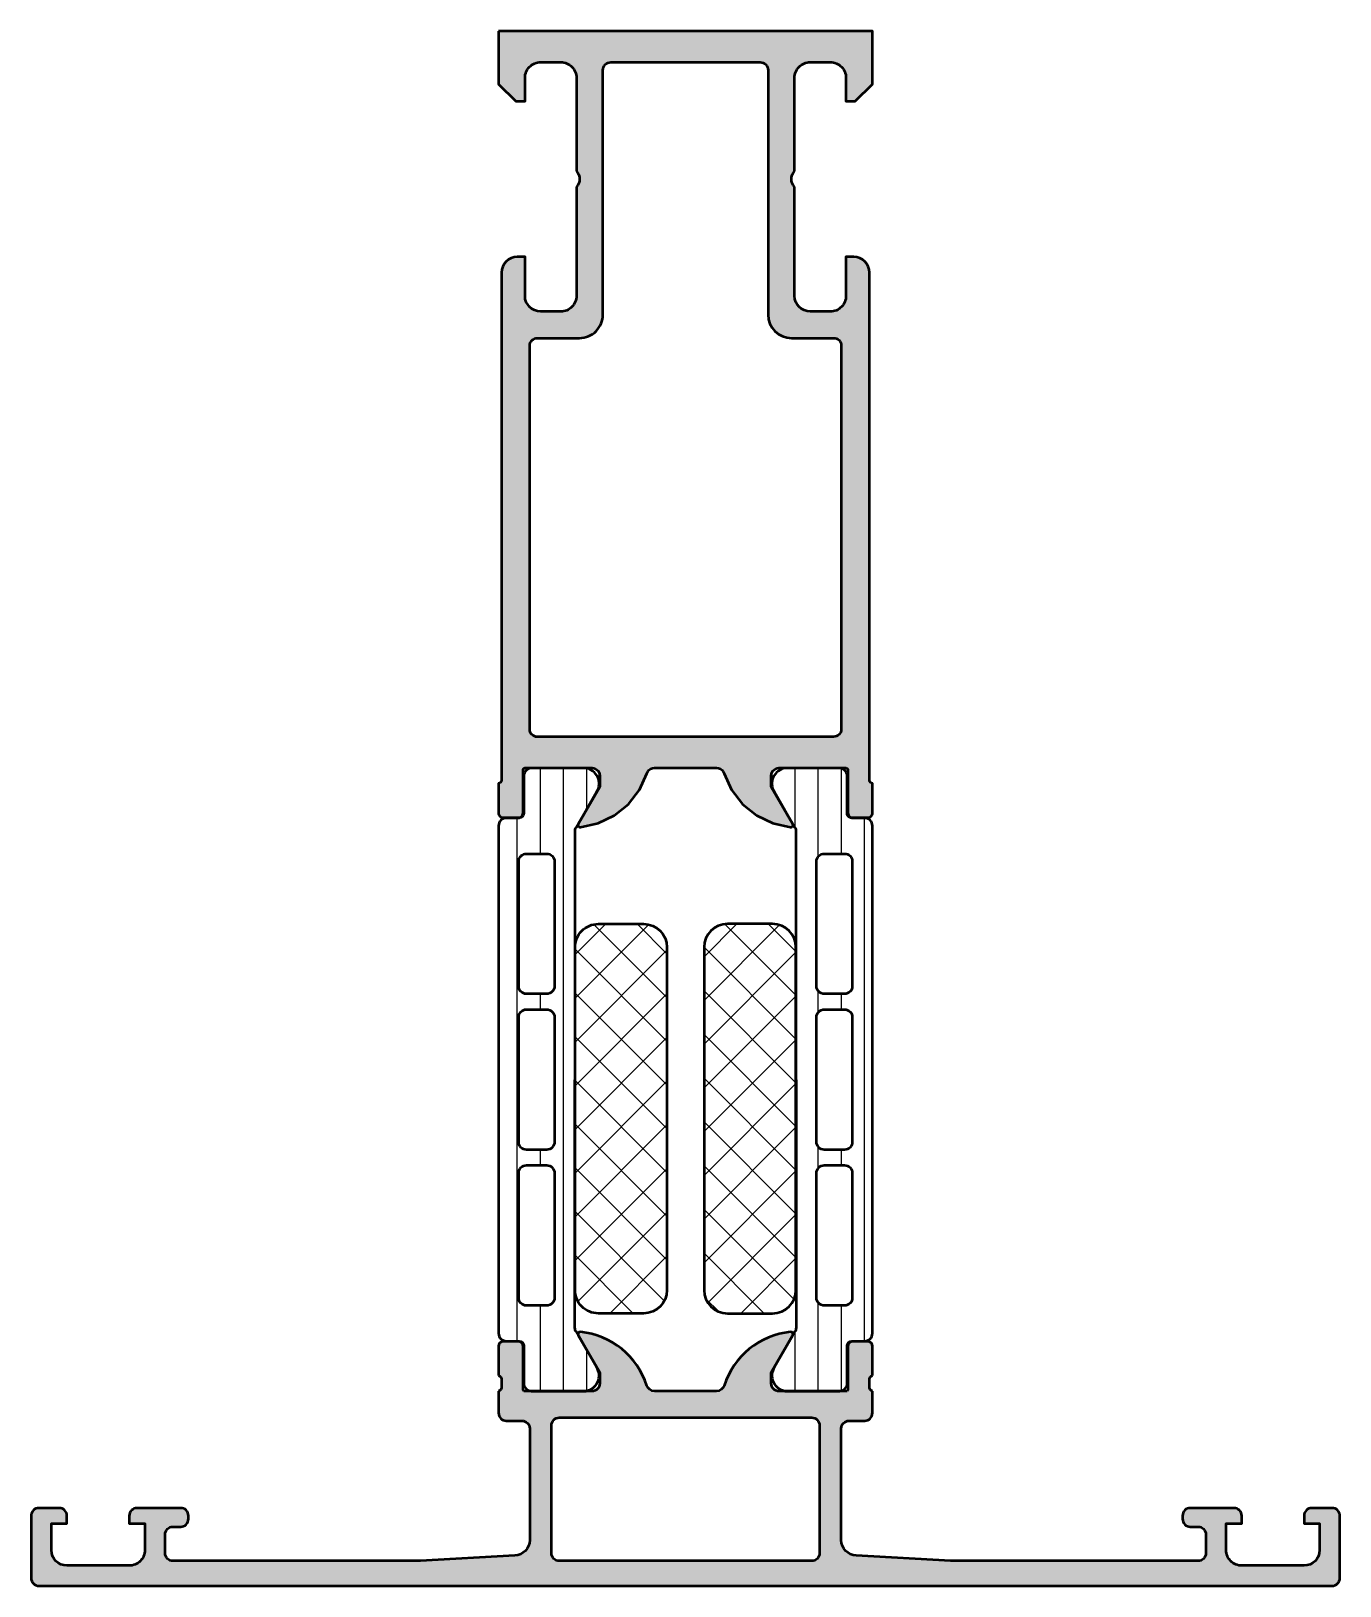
# Model space of a CAD drawing. Extents: x 0 to 84, y 0 to 99.8.
import ezdxf

# ---------------------------------------------------------------- set-up
doc = ezdxf.new("R2010")
doc.units = 0
for name, color, linetype, lineweight in [('0S-Alu contour', 7, 'Continuous', 50), ('0S-Alu hatch', 252, 'Continuous', 25), ('0S-Plastic contour', 254, 'Continuous', 50), ('0S-Plastic hatch', 253, 'Continuous', 25), ('0S-PT contour', 91, 'Continuous', 50), ('0S-PT hatch', 103, 'Continuous', 25)]:
    doc.layers.add(name, color=color, linetype=linetype, lineweight=lineweight)
pattern_1 = [(135, (0, 0), (-1.403165018917055, -1.403165018917055), []), (225, (0, 0), (1.403165018917055, -1.403165018917055), [])]
pattern_2 = [(90, (0, 0), (-1.4859, 0), [])]

# ---------------------------------------------------------------- blocks, each defined once
blk = doc.blocks.new('430550__AD9E56FC_D895_4849_90FA_2D65860CABB8_')
at = {"layer": '0S-PT hatch'}
h = blk.add_hatch(dxfattribs=at)
h.set_pattern_fill('ANSI37', color=256, scale=0.625, angle=90, style=0)
h.set_pattern_definition(pattern_1)
edge = h.paths.add_edge_path()
edge.add_line((40.81002061988939, 40.99), (40.81002061988938, 18.99))
edge.add_ellipse((39.31001839204327, 18.99000222784612), major_axis=(-1.500002227847764, 0), ratio=1, start_angle=90.00008509732658, end_angle=179.9999149091304, ccw=False)
edge.add_line((39.31002061988938, 17.49000000000001), (36.40998771812596, 17.49000000000001))
edge.add_ellipse((36.40998771812595, 18.99), major_axis=(-1.499999999999996, 0), ratio=1, start_angle=0, end_angle=90.00000000000028, ccw=False)
edge.add_line((34.90998771812595, 18.99000000000001), (34.90998771812596, 40.99000000000001))
edge.add_ellipse((36.40998771812596, 40.99000000000001), major_axis=(-1.499999999999992, 0), ratio=1, start_angle=269.9999999999997, end_angle=360, ccw=False)
edge.add_line((36.40998771812596, 42.49000000000001), (39.31002061988939, 42.49000000000001))
edge.add_ellipse((39.31001734802907, 40.98999672813969), major_axis=(-1.50000327186389, 0), ratio=1, start_angle=180.0001249779982, end_angle=269.99987502441417, ccw=False)
at = {"layer": '0S-PT contour', "color": 7}
for points in [[(36.40998771812596, 42.49000000000001), (39.31002061988939, 42.49000000000001)], [(34.90998771812595, 18.99000000000001), (34.90998771812596, 40.99000000000001)], [(40.81002061988939, 40.99), (40.81002061988938, 18.99)], [(39.31002061988938, 17.49000000000001), (36.40998771812596, 17.49000000000001)]]:
    blk.add_lwpolyline(points, dxfattribs=at)
at = {"layer": '0S-PT contour', "color": 7, "extrusion": (0, 0, -1)}
for centre, radius, start, end in [((-36.40998771812596, 40.99000000000001), 1.499999999999992, 0, 90.00000000000028), ((-39.31001734802907, 40.98999672813969), 1.50000327186389, 90.00012497558582, 179.9998750220018), ((-36.40998771812595, 18.99), 1.499999999999996, 269.9999999999997, 0), ((-39.31001839204327, 18.99000222784612), 1.500002227847764, 180.0000850908697, 269.9999149026734)]:
    blk.add_arc(centre, radius, start, end, dxfattribs=at)
blk = doc.blocks.new('430550__1991B62B_10F7_4769_9375_7AD21A78F31D_')
at = {"layer": '0S-PT hatch'}
h = blk.add_hatch(dxfattribs=at)
h.set_pattern_fill('ANSI37', color=256, scale=0.625, angle=90, style=0)
h.set_pattern_definition(pattern_1)
edge = h.paths.add_edge_path()
edge.add_line((43.18995839927565, 40.99), (43.18995839927566, 18.99))
edge.add_arc((44.68996062712179, 18.99000222784613), 1.500002227847778, 180.0000850908697, 269.9999149026729)
edge.add_line((44.68995839927567, 17.49000000000001), (47.58999130103909, 17.49000000000001))
edge.add_arc((47.58999130103906, 18.99000000000004), 1.500000000000031, 270.0000000000011, 360)
edge.add_line((49.08999130103909, 18.99000000000003), (49.08999130103908, 40.99000000000001))
edge.add_arc((47.58999130103905, 40.98999999999997), 1.500000000000028, 0, 89.9999999999989)
edge.add_line((47.58999130103908, 42.49000000000001), (44.68995839927566, 42.49000000000001))
edge.add_arc((44.68996167113598, 40.98999672813969), 1.50000327186389, 90.00012497558582, 179.9998750220018)
at = {"layer": '0S-PT contour', "color": 7}
for points in [[(47.58999130103908, 42.49000000000001), (44.68995839927566, 42.49000000000001)], [(43.18995839927565, 40.99), (43.18995839927566, 18.99)], [(49.08999130103909, 18.99000000000003), (49.08999130103908, 40.99000000000001)], [(44.68995839927567, 17.49000000000001), (47.58999130103909, 17.49000000000001)]]:
    blk.add_lwpolyline(points, dxfattribs=at)
for centre, radius, start, end in [((44.68996167113598, 40.98999672813969), 1.50000327186389, 90.00012497558582, 179.9998750220018), ((47.58999130103905, 40.98999999999997), 1.500000000000028, 0, 89.9999999999989), ((44.68996062712179, 18.99000222784613), 1.500002227847778, 180.0000850908697, 269.9999149026729), ((47.58999130103906, 18.99000000000004), 1.500000000000031, 270.0000000000011, 0)]:
    blk.add_arc(centre, radius, start, end, dxfattribs=at)
blk = doc.blocks.new('284165__A988CA22_86E7_4B3C_84A6_C1EF60AF85F7___E6C9CEE4_663A_4210_B45D_3C8D644F2FF2_')
at = {"layer": '0S-Plastic hatch'}
h = blk.add_hatch(dxfattribs=at)
h.set_pattern_fill('ANSI31', color=256, scale=0.4680000000000001, angle=45, style=0)
h.set_pattern_definition(pattern_2)
edge = h.paths.add_edge_path()
edge.add_ellipse((31.32261409719171, 49.590003), major_axis=(-0.2999999999999971, 0), ratio=1, start_angle=90.00000000000267, end_angle=180, ccw=False)
edge.add_line((31.32261409719172, 49.29000300000001), (30.50769809315328, 49.29000300000001))
edge.add_arc((30.50769809315328, 48.79000300000001), 0.4999999999999929, 90.0000000000004, 180.0000269581648)
edge.add_line((30.00769809315335, 48.79000276474565), (30.00771342144444, 16.20999676475924))
edge.add_arc((30.50771342144438, 16.209997), 0.4999999999999984, 180.0000269446418, 269.9999999999996)
edge.add_line((30.50771342144438, 15.709997), (31.31804475477765, 15.709997))
edge.add_ellipse((31.31804475477764, 15.40999699999997), major_axis=(-0.3000000000000256, 0), ratio=1, start_angle=180, end_angle=269.99999999999727, ccw=False)
edge.add_line((31.61804475477766, 15.40999699999998), (31.61771280438064, 13.00999861706365))
edge.add_arc((32.11770878181922, 13.00999597743857), 0.4999959774455549, 179.9996975182267, 270.0003024811859)
edge.add_line((32.11771142144429, 12.50999999999998), (35.59425291954381, 12.50999999999999))
edge.add_arc((35.45194227055245, 13.49981807472284), 0.9999960709244795, 278.1816080518998, 392.7270160998408)
edge.add_line((36.2931949195438, 14.040453), (34.97472520505716, 16.32410984675018))
edge.add_ellipse((35.40773792178786, 16.57410982104973), major_axis=(-0.5000000000002729, 0), ratio=1, start_angle=5.991033771124421e-05, end_angle=29.999996599326096, ccw=False)
edge.add_line((34.90773792178786, 16.57410929823341), (34.91230726420184, 48.42589070171881))
edge.add_ellipse((35.41230726420186, 48.42589017895011), major_axis=(-0.5000000000002875, 0), ratio=1, start_angle=330.0000034006547, end_angle=359.9999401018306, ccw=False)
edge.add_line((34.97929454747124, 48.67589015324981), (36.29776426195781, 50.95954699999999))
edge.add_arc((35.4565116129665, 51.50018192527717), 0.9999960709244653, 327.2729839001569, 441.818391948098)
edge.add_line((35.59882226195789, 52.49), (32.12228076385836, 52.49000000000001))
edge.add_arc((32.12227812423328, 51.99000402256142), 0.499995977445562, 89.9996975188133, 180.0003024817733)
edge.add_line((31.62228214679469, 51.99000138293122), (31.62261409719171, 49.59000299999999))
edge = h.paths.add_edge_path()
edge.add_line((33.59333106578143, 46.50056344125302), (33.59333106578143, 38.50058175214913))
edge.add_ellipse((33.09333470513811, 38.50057811279246), major_axis=(-0.4999963606565677, 0), ratio=1, start_angle=89.9995829574089, end_angle=180.0004170428646, ccw=False)
edge.add_line((33.09333106578143, 38.00058175214914), (31.79333695951354, 38.00058175214914))
edge.add_ellipse((31.79332038671673, 38.50058175396212), major_axis=(-0.5000000020876421, 0), ratio=1, start_angle=0, end_angle=90.00189910261668, ccw=False)
edge.add_line((31.29332038462909, 38.50058175396212), (31.29332038462909, 46.50059395883115))
edge.add_ellipse((31.79330512584, 46.50059395883635), major_axis=(-0.4999847412109091, 0), ratio=1, start_angle=270, end_angle=360, ccw=False)
edge.add_line((31.79330512584, 47.00057870004726), (33.0933158069924, 47.00057870004727))
edge.add_ellipse((33.0933158069924, 46.50056344125824), major_axis=(-0.5000152587890412, 0), ratio=1, start_angle=180, end_angle=270, ccw=False)
edge = h.paths.add_edge_path()
edge.add_line((33.59333106578143, 36.50058175214395), (33.59333106578143, 28.49687486731582))
edge.add_ellipse((33.09333106578142, 28.49687486732101), major_axis=(-0.5000000000000107, 0), ratio=1, start_angle=90.00000000119292, end_angle=180, ccw=False)
edge.add_line((33.09333106579183, 27.996874867321), (31.79332038463949, 27.996874867321))
edge.add_ellipse((31.79332038462908, 28.496874867321), major_axis=(-0.4999999999999965, 0), ratio=1, start_angle=0, end_angle=90.0000000011924, ccw=False)
edge.add_line((31.29332038462909, 28.496874867321), (31.29332038462909, 36.50058175214394))
edge.add_ellipse((31.79332038462909, 36.50058175214914), major_axis=(-0.5, 0), ratio=1, start_angle=270, end_angle=360, ccw=False)
edge.add_line((31.79332038462909, 37.00058175214914), (33.09333106578143, 37.00058175214914))
edge.add_ellipse((33.09333106578144, 36.50058175214915), major_axis=(-0.4999999999999929, 0), ratio=1, start_angle=180, end_angle=270.00000000000165, ccw=False)
edge = h.paths.add_edge_path()
edge.add_line((33.59333106577103, 26.49687486732099), (33.59333106577103, 18.49687791943328))
edge.add_ellipse((33.09333470512765, 18.49687428007665), major_axis=(-0.4999963606566175, 0), ratio=1, start_angle=89.99958295741459, end_angle=180.0004170428646, ccw=False)
edge.add_line((33.09333106577103, 17.99687791943328), (31.79333695950314, 17.99687791943328))
edge.add_ellipse((31.79332038670632, 18.49687792124625), major_axis=(-0.500000002087635, 0), ratio=1, start_angle=0, end_angle=90.00189910261747, ccw=False)
edge.add_line((31.29332038461869, 18.49687792124625), (31.29332038461869, 26.4968748673158))
edge.add_ellipse((31.793320386776, 26.49687486543835), major_axis=(-0.5000000021573149, 0), ratio=1, start_angle=269.9981009105036, end_angle=360, ccw=False)
edge.add_line((31.79333695945832, 26.99687486732101), (33.09333106577105, 26.99687486732102))
edge.add_ellipse((33.09333470512777, 26.49687850667776), major_axis=(-0.4999963606565038, 0), ratio=1, start_angle=179.9995829571355, end_angle=270.00041704259513, ccw=False)
at = {"layer": '0S-Alu contour', "color": 7}
for points in [[(31.79330512584, 47.00057870004726), (33.0933158069924, 47.00057870004727)], [(31.29332038462909, 38.50058175396212), (31.29332038462909, 46.50059395883115)], [(33.59333106578143, 46.50056344125302), (33.59333106578143, 38.50058175214913)], [(33.09333106578143, 38.00058175214914), (31.79333695951354, 38.00058175214914)], [(31.79332038462909, 37.00058175214914), (33.09333106578143, 37.00058175214914)], [(31.29332038462909, 28.496874867321), (31.29332038462909, 36.50058175214394)], [(33.59333106578143, 36.50058175214395), (33.59333106578143, 28.49687486731582)], [(33.09333106579183, 27.996874867321), (31.79332038463949, 27.996874867321)], [(31.79333695945832, 26.99687486732101), (33.09333106577105, 26.99687486732102)], [(31.29332038461869, 18.49687792124625), (31.29332038461869, 26.4968748673158)], [(33.59333106577103, 26.49687486732099), (33.59333106577103, 18.49687791943328)], [(33.09333106577103, 17.99687791943328), (31.79333695950314, 17.99687791943328)]]:
    blk.add_lwpolyline(points, dxfattribs=at)
at = {"layer": '0S-Alu contour', "color": 7, "extrusion": (0, 0, -1)}
for centre, radius, start, end in [((-31.79330512584, 46.50059395883635), 0.4999847412109091, 0, 90), ((-33.0933158069924, 46.50056344125824), 0.5000152587890412, 90, 180), ((-31.79332038671673, 38.50058175396212), 0.5000000020876421, 269.9981008973833, 0), ((-33.09333470513811, 38.50057811279246), 0.4999963606565677, 179.9995829571354, 270.0004170425911), ((-31.79332038462909, 36.50058175214914), 0.5, 0, 90), ((-33.09333106578144, 36.50058175214915), 0.4999999999999929, 89.99999999999837, 180), ((-31.79332038462908, 28.496874867321), 0.4999999999999965, 269.9999999988076, 0), ((-33.09333106578142, 28.49687486732101), 0.5000000000000107, 180, 269.9999999988071), ((-31.793320386776, 26.49687486543835), 0.5000000021573149, 0, 90.00189908949643), ((-33.09333470512777, 26.49687850667776), 0.4999963606565038, 89.9995829574049, 180.0004170428646), ((-31.79332038670632, 18.49687792124625), 0.500000002087635, 269.9981008973825, 0), ((-33.09333470512765, 18.49687428007665), 0.4999963606566175, 179.9995829571354, 270.0004170425854)]:
    blk.add_arc(centre, radius, start, end, dxfattribs=at)
at = {"layer": '0S-Plastic contour', "color": 7}
for points in [[(31.62228214679469, 51.99000138293122), (31.62261409719171, 49.59000299999999)], [(35.59882226195789, 52.49), (32.12228076385836, 52.49000000000001)], [(34.97929454747124, 48.67589015324981), (36.29776426195781, 50.95954699999999)], [(31.32261409719172, 49.29000300000001), (30.50769809315328, 49.29000300000001)], [(30.00769809315335, 48.79000276474565), (30.00771342144444, 16.20999676475923)], [(34.90773792178786, 16.57410929823341), (34.91230726420184, 48.42589070171881)], [(36.2931949195438, 14.040453), (34.97472520505716, 16.32410984675018)], [(30.50771342144438, 15.709997), (31.31804475477765, 15.709997)], [(31.61804475477766, 15.40999699999998), (31.61771280438064, 13.00999861706365)], [(32.11771142144429, 12.50999999999998), (35.59425291954381, 12.50999999999999)]]:
    blk.add_lwpolyline(points, dxfattribs=at)
for centre, radius, start, end in [((32.12227812423328, 51.99000402256142), 0.499995977445562, 89.9996975188133, 180.0003024817733), ((35.4565116129665, 51.50018192527717), 0.9999960709244653, 327.2729839001569, 81.81839194809803), ((30.50769809315328, 48.79000300000001), 0.4999999999999929, 90.0000000000004, 180.0000269581648), ((30.50771342144438, 16.209997), 0.4999999999999984, 180.0000269446418, 269.9999999999996), ((35.45194227055245, 13.49981807472284), 0.9999960709244795, 278.1816080518998, 32.72701609984075), ((32.11770878181922, 13.00999597743857), 0.4999959774455549, 179.9996975182267, 270.0003024811859)]:
    blk.add_arc(centre, radius, start, end, dxfattribs=at)
at = {"layer": '0S-Plastic contour', "color": 7, "extrusion": (0, 0, -1)}
for centre, radius, start, end in [((-31.32261409719171, 49.590003), 0.2999999999999971, 180, 269.9999999999973), ((-35.41230726420186, 48.42589017895011), 0.5000000000002875, 5.98981694121e-05, 29.99999659934531), ((-35.40773792178786, 16.57410982104973), 0.5000000000002729, 330.0000034006739, 359.9999400896623), ((-31.31804475477764, 15.40999699999997), 0.3000000000000256, 90.00000000000273, 180)]:
    blk.add_arc(centre, radius, start, end, dxfattribs=at)
blk = doc.blocks.new('284165__95E652D9_3824_45EF_AC25_64B0861A88EA___F8240583_1253_4E8E_8261_2678753F8FE3_')
at = {"layer": '0S-Plastic hatch'}
h = blk.add_hatch(dxfattribs=at)
h.set_pattern_fill('ANSI31', color=256, scale=0.4680000000000001, angle=45, style=0)
h.set_pattern_definition(pattern_2)
edge = h.paths.add_edge_path()
edge.add_ellipse((48.58767175511578, 48.42589017898704), major_axis=(-0.4999999999227591, 0), ratio=1, start_angle=180.0000598981694, end_angle=209.9999966044238, ccw=False)
edge.add_line((49.08767175503827, 48.42589070169718), (49.09224109737718, 16.57410929828123))
edge.add_ellipse((48.59224109736915, 16.57410982105026), major_axis=(-0.5000000000083168, 0), ratio=1, start_angle=150.0000034010821, end_angle=179.9999401018306, ccw=False)
edge.add_line((49.0252538141086, 16.32410984674977), (47.70678409962124, 14.04045299999999))
edge.add_arc((48.54803674861257, 13.49981807472283), 0.9999960709244636, 147.2729839001578, 261.8183919481013)
edge.add_line((48.40572609962123, 12.50999999999999), (51.88226759772075, 12.50999999999998))
edge.add_arc((51.88227023734586, 13.00999597743853), 0.4999959774455158, 269.9996975188109, 360.0003024817733)
edge.add_line((52.38226621478441, 13.00999861706874), (52.38193426438738, 15.40999699999997))
edge.add_ellipse((52.68193426438741, 15.40999699999997), major_axis=(-0.3000000000000256, 0), ratio=1, start_angle=270.00000000000273, end_angle=360, ccw=False)
edge.add_line((52.68193426438739, 15.709997), (53.49226559772066, 15.709997))
edge.add_arc((53.49226559772065, 16.209997), 0.5000000000000018, 270.0000000000008, 359.9999730418352)
edge.add_line((53.9922655977206, 16.20999676474563), (53.9922809260117, 48.79000276475925))
edge.add_arc((53.49228092601166, 48.79000299999993), 0.5000000000000908, 359.9999730553582, 449.9999999999885)
edge.add_line((53.49228092601176, 49.29000300000001), (52.67736492197332, 49.29000300000001))
edge.add_ellipse((52.67736492197331, 49.59000299999998), major_axis=(-0.2999999999999687, 0), ratio=1, start_angle=0, end_angle=90.00000000000267, ccw=False)
edge.add_line((52.37736492197334, 49.59000299999998), (52.37769687237037, 51.99000138293634))
edge.add_arc((51.87770089493178, 51.99000402256142), 0.4999959774455478, 359.9996975182267, 450.0003024811891)
edge.add_line((51.87769825530669, 52.49000000000001), (48.40115675720716, 52.49))
edge.add_arc((48.54346740619857, 51.50018192527715), 0.9999960709244824, 98.18160805190305, 212.7270160998413)
edge.add_line((47.70221475720723, 50.95954699999999), (49.02068447175711, 48.67589015328636))
edge = h.paths.add_edge_path()
edge.add_line((52.70665863453595, 46.50059395883115), (52.70665863453595, 38.500581752144))
edge.add_ellipse((52.20665863244832, 38.5005817539621), major_axis=(-0.5000000020876314, 0), ratio=1, start_angle=89.99810089738219, end_angle=180, ccw=False)
edge.add_line((52.2066420596515, 38.00058175214913), (50.90664795338361, 38.00058175214914))
edge.add_ellipse((50.90664431402691, 38.50057811279245), major_axis=(-0.4999963606565535, 0), ratio=1, start_angle=-0.000417042864683026, end_angle=90.00041704259348, ccw=False)
edge.add_line((50.4066479533836, 38.50058175215151), (50.40664795338361, 46.50056344125302))
edge.add_ellipse((50.90666321217268, 46.50056344125818), major_axis=(-0.5000152587890696, 0), ratio=1, start_angle=270.0000000000041, end_angle=360, ccw=False)
edge.add_line((50.90666321217264, 47.00057870004726), (52.20667389332504, 47.00057870004726))
edge.add_ellipse((52.20667389332509, 46.50059395883637), major_axis=(-0.4999847412108878, 0), ratio=1, start_angle=180, end_angle=270.0000000000049, ccw=False)
edge = h.paths.add_edge_path()
edge.add_line((52.70665863453595, 36.50058175214394), (52.70665863453595, 28.49687486731581))
edge.add_ellipse((52.20665863453596, 28.49687486732102), major_axis=(-0.5, 0), ratio=1, start_angle=89.999999998808, end_angle=180, ccw=False)
edge.add_line((52.20665863452556, 27.99687486732102), (50.90664795337321, 27.996874867321))
edge.add_ellipse((50.90664795338362, 28.49687486732102), major_axis=(-0.5000000000000107, 0), ratio=1, start_angle=0, end_angle=89.99999999880708, ccw=False)
edge.add_line((50.40664795338361, 28.49687486732102), (50.40664795338361, 36.50058175214395))
edge.add_ellipse((50.90664795338359, 36.50058175214915), major_axis=(-0.4999999999999858, 0), ratio=1, start_angle=269.9999999999984, end_angle=360, ccw=False)
edge.add_line((50.90664795338361, 37.00058175214913), (52.20665863453596, 37.00058175214914))
edge.add_ellipse((52.206658634536, 36.50058175214917), major_axis=(-0.4999999999999716, 0), ratio=1, start_angle=180, end_angle=270.0000000000049, ccw=False)
edge = h.paths.add_edge_path()
edge.add_line((52.70665863454635, 26.4968748673158), (52.70665863454635, 18.49687791942814))
edge.add_ellipse((52.20665863245873, 18.49687792124624), major_axis=(-0.5000000020876314, 0), ratio=1, start_angle=89.99810089738219, end_angle=180, ccw=False)
edge.add_line((52.2066420596619, 17.99687791943326), (50.90664795339401, 17.99687791943328))
edge.add_ellipse((50.90664431403742, 18.49687428007667), major_axis=(-0.4999963606566352, 0), ratio=1, start_angle=-0.000417042864683026, end_angle=90.00041704258132, ccw=False)
edge.add_line((50.40664795339403, 18.49687791943573), (50.40664795339401, 26.49687486732099))
edge.add_ellipse((50.90664431403729, 26.49687850667775), major_axis=(-0.499996360656518, 0), ratio=1, start_angle=-90.00041704259348, end_angle=0.00041704286462618256, ccw=False)
edge.add_line((50.90664795339399, 26.99687486732102), (52.20664205970672, 26.99687486732101))
edge.add_ellipse((52.20665863238902, 26.49687486543833), major_axis=(-0.5000000021573257, 0), ratio=1, start_angle=180, end_angle=270.0018990894932, ccw=False)
at = {"layer": '0S-Alu contour', "color": 7}
for points in [[(50.90666321217264, 47.00057870004726), (52.20667389332504, 47.00057870004726)], [(50.4066479533836, 38.50058175215151), (50.40664795338361, 46.50056344125302)], [(52.70665863453595, 46.50059395883115), (52.70665863453595, 38.500581752144)], [(52.2066420596515, 38.00058175214913), (50.90664795338361, 38.00058175214914)], [(50.90664795338361, 37.00058175214913), (52.20665863453596, 37.00058175214914)], [(50.40664795338361, 28.49687486732102), (50.40664795338361, 36.50058175214395)], [(52.70665863453595, 36.50058175214394), (52.70665863453595, 28.49687486731581)], [(52.20665863452556, 27.99687486732102), (50.90664795337321, 27.996874867321)], [(50.90664795339399, 26.99687486732102), (52.20664205970672, 26.99687486732101)], [(50.40664795339403, 18.49687791943573), (50.40664795339401, 26.49687486732099)], [(52.70665863454635, 26.4968748673158), (52.70665863454635, 18.49687791942814)], [(52.2066420596619, 17.99687791943326), (50.90664795339401, 17.99687791943328)]]:
    blk.add_lwpolyline(points, dxfattribs=at)
at = {"layer": '0S-Alu contour', "color": 7, "extrusion": (0, 0, -1)}
for centre, radius, start, end in [((-50.90666321217268, 46.50056344125818), 0.5000152587890696, 0, 89.99999999999594), ((-52.20667389332509, 46.50059395883637), 0.4999847412108878, 89.99999999999511, 180), ((-50.90664431402691, 38.50057811279245), 0.4999963606565535, 269.9995829574065, 0.0004170428646345), ((-52.20665863244832, 38.5005817539621), 0.5000000020876314, 180, 270.0018991026179), ((-50.90664795338359, 36.50058175214915), 0.4999999999999858, 0, 90.0000000000016), ((-52.206658634536, 36.50058175214917), 0.4999999999999716, 89.99999999999511, 180), ((-50.90664795338362, 28.49687486732102), 0.5000000000000107, 270.0000000011929, 0), ((-52.20665863453596, 28.49687486732102), 0.5, 180, 270.000000001192), ((-50.90664431403729, 26.49687850667775), 0.499996360656518, 359.9995829571354, 90.00041704259347), ((-52.20665863238902, 26.49687486543833), 0.5000000021573257, 89.99810091050684, 180), ((-50.90664431403742, 18.49687428007667), 0.4999963606566352, 269.9995829574187, 0.0004170428646345), ((-52.20665863245873, 18.49687792124624), 0.5000000020876314, 180, 270.0018991026179)]:
    blk.add_arc(centre, radius, start, end, dxfattribs=at)
at = {"layer": '0S-Plastic contour', "color": 7}
for points in [[(51.87769825530669, 52.49000000000001), (48.40115675720716, 52.49)], [(52.37736492197334, 49.59000299999998), (52.37769687237037, 51.99000138293634)], [(47.70221475720723, 50.95954699999999), (49.02068447175711, 48.67589015328636)], [(53.49228092601176, 49.29000300000001), (52.67736492197332, 49.29000300000001)], [(49.08767175503827, 48.42589070169718), (49.09224109737718, 16.57410929828123)], [(53.9922655977206, 16.20999676474563), (53.9922809260117, 48.79000276475925)], [(49.0252538141086, 16.32410984674977), (47.70678409962124, 14.04045299999999)], [(52.38226621478441, 13.00999861706874), (52.38193426438738, 15.40999699999997)], [(52.68193426438739, 15.709997), (53.49226559772066, 15.709997)], [(48.40572609962123, 12.50999999999999), (51.88226759772075, 12.50999999999998)]]:
    blk.add_lwpolyline(points, dxfattribs=at)
for centre, radius, start, end in [((48.54346740619857, 51.50018192527715), 0.9999960709244824, 98.18160805190305, 212.7270160998413), ((51.87770089493178, 51.99000402256142), 0.4999959774455478, 359.9996975182267, 90.00030248118912), ((53.49228092601166, 48.79000299999993), 0.5000000000000908, 359.9999730553582, 89.99999999998862), ((53.49226559772065, 16.209997), 0.5000000000000018, 270.0000000000008, 359.9999730418352), ((48.54803674861257, 13.49981807472283), 0.9999960709244636, 147.2729839001578, 261.8183919481013), ((51.88227023734586, 13.00999597743853), 0.4999959774455158, 269.9996975188109, 0.0003024817733149)]:
    blk.add_arc(centre, radius, start, end, dxfattribs=at)
at = {"layer": '0S-Plastic contour', "color": 7, "extrusion": (0, 0, -1)}
for centre, radius, start, end in [((-52.67736492197331, 49.59000299999998), 0.2999999999999687, 269.9999999999973, 0), ((-48.58767175511578, 48.42589017898704), 0.4999999999227591, 150.0000033955762, 179.9999401018306), ((-48.59224109736915, 16.57410982105026), 0.5000000000083168, 180.0000598981694, 209.999996598918), ((-52.68193426438741, 15.40999699999997), 0.3000000000000256, 0, 89.99999999999729)]:
    blk.add_arc(centre, radius, start, end, dxfattribs=at)
blk = doc.blocks.new('430170__C984ED86_5670_4911_BBB0_9640000D8BF9_')
at = {"layer": '0S-Alu hatch'}
h = blk.add_hatch(color=256, dxfattribs=at)
edge = h.paths.add_edge_path()
edge.add_line((29.99999537859414, 99.79999999999998), (29.99999537859405, 96.40000000468203))
edge.add_line((29.99999537859405, 96.40000000468203), (31.09999537859402, 95.30000000468208))
edge.add_line((31.09999537859402, 95.30000000468208), (31.69999537859395, 95.30000000468206))
edge.add_line((31.69999537859395, 95.30000000468206), (31.69999537859395, 96.80000000468206))
edge.add_ellipse((32.69999537859396, 96.80000000468206), major_axis=(-1.000000000000007, 0), ratio=1, start_angle=269.99999999999716, end_angle=360, ccw=False)
edge.add_line((32.69999537859401, 97.80000000468206), (33.99999537859377, 97.80000000468206))
edge.add_ellipse((33.99999537859395, 96.80000000468186), major_axis=(-1.000000000000184, 0), ratio=1, start_angle=180, end_angle=270.0000000000106, ccw=False)
edge.add_line((34.99999537859414, 96.80000000468185), (34.99999537859414, 90.80000000468206))
edge.add_ellipse((34.47499537859414, 90.30000000468206), major_axis=(-0.7249999999999939, 0), ratio=1, start_angle=136.397181027296, end_angle=223.6028189727041, ccw=False)
edge.add_line((34.99999537859414, 89.80000000468208), (34.99999537859428, 82.80000000468203))
edge.add_ellipse((33.99999537859422, 82.8000000046821), major_axis=(-1.000000000000063, 0), ratio=1, start_angle=89.9999999999971, end_angle=180, ccw=False)
edge.add_line((33.99999537859417, 81.80000000468203), (32.69999537859381, 81.80000000468185))
edge.add_ellipse((32.69999537859396, 82.80000000468183), major_axis=(-1, 0), ratio=1, start_angle=0, end_angle=89.99999999999193, ccw=False)
edge.add_line((31.69999537859395, 82.80000000468186), (31.69999537859395, 85.30000000468206))
edge.add_line((31.69999537859395, 85.30000000468206), (31.1999953785939, 85.30000000468206))
edge.add_arc((31.19999537859396, 84.3000000046822), 0.9999999999998578, 90.00000000000365, 180)
edge.add_line((30.19999537859411, 84.3000000046822), (30.19999179956064, 51.77385694522051))
edge.add_line((30.19999179956064, 51.77385694522051), (30.19201551743471, 51.70173514519634))
edge.add_line((30.19201551743471, 51.70173514519634), (30.16570629475807, 51.63411118555963))
edge.add_line((30.16570629475807, 51.63411118555963), (30.12284464091006, 51.57556160191774))
edge.add_line((30.12284464091006, 51.57556160191774), (30.06633127165041, 51.53004881020064))
edge.add_line((30.06633127165041, 51.53004881020064), (29.99999079956074, 51.50065294521872))
edge.add_line((29.99999079956074, 51.50065294521872), (29.99999079956062, 49.62064194521055))
edge.add_line((29.99999079956062, 49.62064194521055), (30.007512425906, 49.55388566502358))
edge.add_line((30.007512425906, 49.55388566502358), (30.02970013918959, 49.4904768234744))
edge.add_line((30.02970013918959, 49.4904768234744), (30.06544135482001, 49.43359500465167))
edge.add_line((30.06544135482001, 49.43359500465167), (30.11294385900318, 49.38609250046915))
edge.add_line((30.11294385900318, 49.38609250046915), (30.16982567782473, 49.3503512848395))
edge.add_line((30.16982567782473, 49.3503512848395), (30.23323451937527, 49.32816357155518))
edge.add_line((30.23323451937527, 49.32816357155518), (30.29999079956174, 49.3206419452097))
edge.add_line((30.29999079956174, 49.3206419452097), (31.27996511860498, 49.32064194521029))
edge.add_line((31.27996511860498, 49.32064194521029), (31.35761083213374, 49.33086419732301))
edge.add_line((31.35761083213374, 49.33086419732301), (31.42996511860336, 49.36083432407442))
edge.add_line((31.42996511860336, 49.36083432407442), (31.49209715295906, 49.40850991085399))
edge.add_line((31.49209715295906, 49.40850991085399), (31.53977273973841, 49.47064194520969))
edge.add_line((31.53977273973841, 49.47064194520969), (31.56974286648993, 49.54299623168006))
edge.add_line((31.56974286648993, 49.54299623168006), (31.5799651186036, 49.62064194521068))
edge.add_line((31.5799651186036, 49.62064194521068), (31.57996511860349, 52.38063994521046))
edge.add_line((31.57996511860349, 52.38063994521046), (31.58405480474745, 52.41169647783405))
edge.add_line((31.58405480474745, 52.41169647783405), (31.5960424201504, 52.44063660271951))
edge.add_line((31.5960424201504, 52.44063660271951), (31.61511118733272, 52.46548848131081))
edge.add_line((31.61511118733272, 52.46548848131081), (31.63996185377148, 52.4845588281608))
edge.add_line((31.63996185377148, 52.4845588281608), (31.66890121660696, 52.49654828311353))
edge.add_line((31.66890121660696, 52.49654828311353), (31.69995748920975, 52.50063994335282))
edge.add_line((31.69995748920975, 52.50063994335282), (35.99997554211068, 52.50063994520978))
edge.add_line((35.99997554211068, 52.50063994520978), (36.111239119297, 52.48810956865002))
edge.add_line((36.111239119297, 52.48810956865002), (36.21692425097949, 52.4511332669644))
edge.add_line((36.21692425097949, 52.4511332669644), (36.31173072560496, 52.39156543744086))
edge.add_line((36.31173072560496, 52.39156543744086), (36.39090390679233, 52.31239346433179))
edge.add_line((36.39090390679233, 52.31239346433179), (36.45047318294086, 52.21758789865181))
edge.add_line((36.45047318294086, 52.21758789865181), (36.48745109725108, 52.11190333119469))
edge.add_line((36.48745109725108, 52.11190333119469), (36.49998317155796, 52.00063994522075))
edge.add_line((36.49998317155796, 52.00063994522075), (36.4999831715585, 51.300642996967))
edge.add_line((36.4999831715585, 51.300642996967), (35.11173854265211, 48.89611724013248))
edge.add_line((35.11173854265211, 48.89611724013248), (35.10140937816631, 48.86141803633648))
edge.add_line((35.10140937816631, 48.86141803633648), (35.10038845824936, 48.82522847837424))
edge.add_line((35.10038845824936, 48.82522847837424), (35.10874499918781, 48.79000214438137))
edge.add_line((35.10874499918781, 48.79000214438137), (35.1259124445691, 48.75812730788055))
edge.add_line((35.1259124445691, 48.75812730788055), (35.15072687664726, 48.73176501769951))
edge.add_line((35.15072687664726, 48.73176501769951), (35.18150592759675, 48.71270258328699))
edge.add_line((35.18150592759675, 48.71270258328699), (35.21616284060311, 48.70223239877581))
edge.add_line((35.21616284060311, 48.70223239877581), (35.25234794773407, 48.70106432129652))
edge.add_line((35.25234794773407, 48.70106432129652), (36.38591942162957, 48.94809872608988))
edge.add_line((36.38591942162957, 48.94809872608988), (37.4320412779564, 49.44973539271022))
edge.add_line((37.4320412779564, 49.44973539271022), (38.33438988565275, 50.17896599668145))
edge.add_line((38.33438988565275, 50.17896599668145), (39.04438242450793, 51.09652846232148))
edge.add_line((39.04438242450793, 51.09652846232148), (39.52379260418182, 52.15302084905736))
edge.add_line((39.52379260418182, 52.15302084905736), (39.57688533586516, 52.26703430340733))
edge.add_line((39.57688533586516, 52.26703430340733), (39.65674877251196, 52.36419261452832))
edge.add_line((39.65674877251196, 52.36419261452832), (39.75833011811945, 52.43834877514172))
edge.add_line((39.75833011811945, 52.43834877514172), (39.87520252909347, 52.4848110769132))
edge.add_line((39.87520252909347, 52.4848110769132), (39.99998375506583, 52.5006414710936))
edge.add_line((39.99998375506583, 52.5006414710936), (44.00000767739526, 52.5006414710943))
edge.add_line((44.00000767739526, 52.5006414710943), (44.12478890336312, 52.48481107691436))
edge.add_line((44.12478890336312, 52.48481107691436), (44.24166131433604, 52.43834877514297))
edge.add_line((44.24166131433604, 52.43834877514297), (44.34324265994611, 52.36419261452809))
edge.add_line((44.34324265994611, 52.36419261452809), (44.42310609659218, 52.26703430340724))
edge.add_line((44.42310609659218, 52.26703430340724), (44.47619882829722, 52.15302084903398))
edge.add_line((44.47619882829722, 52.15302084903398), (44.95560900794866, 51.09652846232179))
edge.add_line((44.95560900794866, 51.09652846232179), (45.66560154680276, 50.17896599668289))
edge.add_line((45.66560154680276, 50.17896599668289), (46.56795015450033, 49.44973539271106))
edge.add_line((46.56795015450033, 49.44973539271106), (47.61407201082654, 48.94809872609075))
edge.add_line((47.61407201082654, 48.94809872609075), (48.74764348472287, 48.70106432129687))
edge.add_line((48.74764348472287, 48.70106432129687), (48.78382859185261, 48.70223239877661))
edge.add_line((48.78382859185261, 48.70223239877661), (48.8184855048615, 48.71270258328815))
edge.add_line((48.8184855048615, 48.71270258328815), (48.84926455580957, 48.73176501769973))
edge.add_line((48.84926455580957, 48.73176501769973), (48.87407898788801, 48.75812730788076))
edge.add_line((48.87407898788801, 48.75812730788076), (48.89124643326868, 48.79000214438308))
edge.add_line((48.89124643326868, 48.79000214438308), (48.8996029742073, 48.82522847837615))
edge.add_line((48.8996029742073, 48.82522847837615), (48.89858205429099, 48.86141803633741))
edge.add_line((48.89858205429099, 48.86141803633741), (48.8882528898056, 48.89611724013057))
edge.add_line((48.8882528898056, 48.89611724013057), (47.50000826089866, 51.300642996967))
edge.add_line((47.50000826089866, 51.300642996967), (47.50000826089901, 52.00063994522202))
edge.add_line((47.50000826089901, 52.00063994522202), (47.51254033520642, 52.11190333119496))
edge.add_line((47.51254033520642, 52.11190333119496), (47.54951824951634, 52.21758789865424))
edge.add_line((47.54951824951634, 52.21758789865424), (47.60908752566486, 52.31239346433349))
edge.add_line((47.60908752566486, 52.31239346433349), (47.68826070685101, 52.39156543744075))
edge.add_line((47.68826070685101, 52.39156543744075), (47.78306718147696, 52.45113326696497))
edge.add_line((47.78306718147696, 52.45113326696497), (47.88875231316017, 52.48810956864989))
edge.add_line((47.88875231316017, 52.48810956864989), (48.0000158903474, 52.50063994521046))
edge.add_line((48.0000158903474, 52.50063994521046), (52.30003394324829, 52.5006399433535))
edge.add_line((52.30003394324829, 52.5006399433535), (52.33109021584802, 52.49654828311467))
edge.add_line((52.33109021584802, 52.49654828311467), (52.3600295786848, 52.48455882816158))
edge.add_line((52.3600295786848, 52.48455882816158), (52.38488024512399, 52.46548848131272))
edge.add_line((52.38488024512399, 52.46548848131272), (52.40394901230594, 52.44063660272013))
edge.add_line((52.40394901230594, 52.44063660272013), (52.41593662770923, 52.41169647783533))
edge.add_line((52.41593662770923, 52.41169647783533), (52.42002631385346, 52.38063994520794))
edge.add_line((52.42002631385346, 52.38063994520794), (52.42002631385343, 49.62064194521069))
edge.add_line((52.42002631385343, 49.62064194521069), (52.43024856596655, 49.54299623167923))
edge.add_line((52.43024856596655, 49.54299623167923), (52.4602186927177, 49.47064194521067))
edge.add_line((52.4602186927177, 49.47064194521067), (52.50789427949739, 49.40850991085515))
edge.add_line((52.50789427949739, 49.40850991085515), (52.57002631385429, 49.36083432407497))
edge.add_line((52.57002631385429, 49.36083432407497), (52.64238060032202, 49.33086419732382))
edge.add_line((52.64238060032202, 49.33086419732382), (52.72002631385295, 49.32064194521061))
edge.add_line((52.72002631385295, 49.32064194521061), (53.70000063289841, 49.32064194521064))
edge.add_line((53.70000063289841, 49.32064194521064), (53.76675691308334, 49.32816357155598))
edge.add_line((53.76675691308334, 49.32816357155598), (53.83016575463155, 49.35035128484007))
edge.add_line((53.83016575463155, 49.35035128484007), (53.88704757345458, 49.3860925004705))
edge.add_line((53.88704757345458, 49.3860925004705), (53.93455007763579, 49.43359500465222))
edge.add_line((53.93455007763579, 49.43359500465222), (53.97029129326724, 49.49047682347561))
edge.add_line((53.97029129326724, 49.49047682347561), (53.99247900655048, 49.55388566502276))
edge.add_line((53.99247900655048, 49.55388566502276), (54.00000063289623, 49.62064194521109))
edge.add_line((54.00000063289623, 49.62064194521109), (54.00000063289626, 51.5006529452192))
edge.add_line((54.00000063289626, 51.5006529452192), (53.93366016080635, 51.53004881020139))
edge.add_line((53.93366016080635, 51.53004881020139), (53.87714679154639, 51.57556160191735))
edge.add_line((53.87714679154639, 51.57556160191735), (53.83428513769904, 51.63411118555872))
edge.add_line((53.83428513769904, 51.63411118555872), (53.80797591502214, 51.70173514519693))
edge.add_line((53.80797591502214, 51.70173514519693), (53.79999963289616, 51.77385694521838))
edge.add_line((53.79999963289616, 51.77385694521838), (53.79999605385934, 84.30000000468206))
edge.add_arc((52.79999605385945, 84.30000000468218), 0.9999999999998863, 0, 89.99999999999349)
edge.add_line((52.79999605385957, 85.30000000468206), (52.29999605385957, 85.30000000468208))
edge.add_line((52.29999605385957, 85.30000000468208), (52.29999605385957, 82.80000000468195))
edge.add_ellipse((51.2999960538597, 82.80000000468203), major_axis=(-0.9999999999998721, 0), ratio=1, start_angle=89.99999999999272, end_angle=180, ccw=False)
edge.add_line((51.29999605385958, 81.80000000468218), (49.99999605385959, 81.80000000468203))
edge.add_ellipse((49.99999605385974, 82.80000000468218), major_axis=(-1.000000000000127, 0), ratio=1, start_angle=0, end_angle=89.99999999999102, ccw=False)
edge.add_line((48.99999605385962, 82.80000000468218), (48.99999605385962, 89.80000000468208))
edge.add_ellipse((49.52499605385961, 90.30000000468206), major_axis=(-0.7249999999999939, 0), ratio=1, start_angle=-43.602818972704085, end_angle=43.602818972704085, ccw=False)
edge.add_line((48.99999605385962, 90.80000000468206), (48.99999605385962, 96.80000000468206))
edge.add_ellipse((49.99999605385962, 96.80000000468206), major_axis=(-1.000000000000007, 0), ratio=1, start_angle=269.99999999999875, end_angle=360, ccw=False)
edge.add_line((49.99999605385965, 97.80000000468206), (51.29999605385958, 97.80000000468206))
edge.add_ellipse((51.29999605385958, 96.80000000468208), major_axis=(-0.9999999999999857, 0), ratio=1, start_angle=180, end_angle=270.0000000000004, ccw=False)
edge.add_line((52.29999605385957, 96.80000000468206), (52.29999605385957, 95.30000000468203))
edge.add_line((52.29999605385957, 95.30000000468203), (52.89999605385968, 95.30000000468206))
edge.add_line((52.89999605385968, 95.30000000468206), (53.99999605385959, 96.40000000468198))
edge.add_line((53.99999605385959, 96.40000000468198), (53.9999893626168, 99.8000669158048))
edge.add_line((53.9999893626168, 99.8000669158048), (29.99999537859414, 99.79999999999998))
edge = h.paths.add_edge_path()
edge.add_ellipse((37.19999080095725, 97.30000305643992), major_axis=(-0.5, 0), ratio=1, start_angle=270, end_angle=360, ccw=False)
edge.add_line((37.19999080095725, 97.80000305643993), (46.80000063149619, 97.80000305643993))
edge.add_ellipse((46.80000063149613, 97.3000030564398), major_axis=(-0.5000000000001137, 0), ratio=1, start_angle=180, end_angle=269.9999999999935, ccw=False)
edge.add_line((47.30000063149624, 97.30000305643976), (47.30000063149624, 81.59999542704539))
edge.add_arc((48.80000063149616, 81.59999542704539), 1.499999999999914, 180, 269.9999999999968)
edge.add_line((48.80000063149608, 80.09999542704546), (51.50000062777486, 80.09999542704546))
edge.add_ellipse((51.5000006277749, 79.59999542704543), major_axis=(-0.5000000000000285, 0), ratio=1, start_angle=180, end_angle=270.00000000000324, ccw=False)
edge.add_line((52.00000062777492, 79.59999542713595), (52.00000063138462, 55.00165886066965))
edge.add_ellipse((51.50000063138434, 55.00165886066966), major_axis=(-0.5000000000002894, 0), ratio=1, start_angle=90.00200304467222, end_angle=180, ccw=False)
edge.add_line((51.50001811124663, 54.50165886097491), (32.49999633826585, 54.50065372352029))
edge.add_ellipse((32.49997854910656, 55.00064147135667), major_axis=(-0.4999877481528437, 0), ratio=1, start_angle=0, end_angle=90.00203853744938, ccw=False)
edge.add_line((31.99999080095371, 55.00064147144718), (31.99999080467911, 79.59999542702717))
edge.add_ellipse((32.49999080469728, 79.59999542702717), major_axis=(-0.5000000000181615, 0), ratio=1, start_angle=270.0000000000098, end_angle=360, ccw=False)
edge.add_line((32.49999080469719, 80.09999542704531), (35.19999080096007, 80.09999542704534))
edge.add_arc((35.19999080096025, 81.59999542704531), 1.499999999999985, 269.999999999993, 360)
edge.add_line((36.69999080096024, 81.59999542704549), (36.69999080095725, 97.30000305643992))
at = {"layer": '0S-Alu contour', "color": 7}
for points in [[(52.29999605385957, 96.80000000468206), (52.29999605385957, 95.30000000468203), (52.89999605385968, 95.30000000468206), (53.99999605385959, 96.40000000468198), (53.9999893626168, 99.8000669158048), (29.99999537859414, 99.79999999999998)], [(29.99999537859414, 99.79999999999998), (29.99999537859405, 96.40000000468203), (31.09999537859402, 95.30000000468208), (31.69999537859395, 95.30000000468206), (31.69999537859395, 96.80000000468206)], [(32.69999537859401, 97.80000000468206), (33.99999537859377, 97.80000000468206)], [(36.69999080096024, 81.59999542704549), (36.69999080095725, 97.30000305643992)], [(37.19999080095725, 97.80000305643993), (46.80000063149619, 97.80000305643993)], [(47.30000063149624, 97.30000305643976), (47.30000063149624, 81.59999542704539)], [(49.99999605385965, 97.80000000468206), (51.29999605385958, 97.80000000468206)], [(34.99999537859414, 96.80000000468185), (34.99999537859414, 90.80000000468206)], [(48.99999605385962, 90.80000000468206), (48.99999605385962, 96.80000000468206)], [(34.99999537859414, 89.80000000468208), (34.99999537859428, 82.80000000468203)], [(48.99999605385962, 82.80000000468218), (48.99999605385962, 89.80000000468208)], [(31.69999537859395, 82.80000000468186), (31.69999537859395, 85.30000000468206), (31.1999953785939, 85.30000000468206)], [(52.79999605385957, 85.30000000468206), (52.29999605385957, 85.30000000468208), (52.29999605385957, 82.80000000468195)], [(30.19999537859411, 84.3000000046822), (30.19999179956064, 51.77385694522051), (30.19201551743471, 51.70173514519634), (30.16570629475807, 51.63411118555963), (30.12284464091006, 51.57556160191774), (30.06633127165041, 51.53004881020064), (29.99999079956074, 51.50065294521872), (29.99999079956062, 49.62064194521055), (30.007512425906, 49.55388566502358), (30.02970013918959, 49.4904768234744), (30.06544135482001, 49.43359500465167), (30.11294385900318, 49.38609250046915), (30.16982567782473, 49.3503512848395), (30.23323451937527, 49.32816357155518), (30.29999079956174, 49.3206419452097), (31.27996511860498, 49.32064194521029), (31.35761083213374, 49.33086419732301), (31.42996511860336, 49.36083432407442), (31.49209715295906, 49.40850991085399), (31.53977273973841, 49.47064194520969), (31.56974286648993, 49.54299623168006), (31.5799651186036, 49.62064194521068), (31.57996511860349, 52.38063994521046), (31.58405480474745, 52.41169647783405), (31.5960424201504, 52.44063660271951), (31.61511118733272, 52.46548848131081), (31.63996185377148, 52.4845588281608), (31.66890121660696, 52.49654828311353), (31.69995748920975, 52.50063994335282), (35.99997554211068, 52.50063994520978), (36.111239119297, 52.48810956865002), (36.21692425097949, 52.4511332669644), (36.31173072560496, 52.39156543744086), (36.39090390679233, 52.31239346433179), (36.45047318294086, 52.21758789865181), (36.48745109725108, 52.11190333119469), (36.49998317155796, 52.00063994522075), (36.4999831715585, 51.300642996967), (35.11173854265211, 48.89611724013248), (35.10140937816631, 48.86141803633648), (35.10038845824936, 48.82522847837424), (35.10874499918781, 48.79000214438137), (35.1259124445691, 48.75812730788055), (35.15072687664726, 48.73176501769951), (35.18150592759675, 48.71270258328699), (35.21616284060311, 48.70223239877581), (35.25234794773407, 48.70106432129652), (36.38591942162957, 48.94809872608988), (37.4320412779564, 49.44973539271022), (38.33438988565275, 50.17896599668145), (39.04438242450793, 51.09652846232148), (39.52379260418182, 52.15302084905736), (39.57688533586516, 52.26703430340733), (39.65674877251196, 52.36419261452832), (39.75833011811945, 52.43834877514172), (39.87520252909347, 52.4848110769132), (39.99998375506583, 52.5006414710936), (44.00000767739526, 52.5006414710943), (44.12478890336312, 52.48481107691436), (44.24166131433604, 52.43834877514297), (44.34324265994611, 52.36419261452809), (44.42310609659218, 52.26703430340724), (44.47619882829722, 52.15302084903398), (44.95560900794866, 51.09652846232179), (45.66560154680276, 50.17896599668289), (46.56795015450033, 49.44973539271106), (47.61407201082654, 48.94809872609075), (48.74764348472287, 48.70106432129687), (48.78382859185261, 48.70223239877661), (48.8184855048615, 48.71270258328815), (48.84926455580957, 48.73176501769973), (48.87407898788801, 48.75812730788076), (48.89124643326868, 48.79000214438308), (48.8996029742073, 48.82522847837615), (48.89858205429099, 48.86141803633741), (48.8882528898056, 48.89611724013057), (47.50000826089866, 51.300642996967), (47.50000826089901, 52.00063994522202), (47.51254033520642, 52.11190333119496), (47.54951824951634, 52.21758789865424), (47.60908752566486, 52.31239346433349), (47.68826070685101, 52.39156543744075), (47.78306718147696, 52.45113326696497), (47.88875231316017, 52.48810956864989), (48.0000158903474, 52.50063994521046), (52.30003394324829, 52.5006399433535), (52.33109021584802, 52.49654828311467), (52.3600295786848, 52.48455882816158), (52.38488024512399, 52.46548848131272), (52.40394901230594, 52.44063660272013), (52.41593662770923, 52.41169647783533), (52.42002631385346, 52.38063994520794), (52.42002631385343, 49.62064194521069), (52.43024856596655, 49.54299623167923), (52.4602186927177, 49.47064194521067), (52.50789427949739, 49.40850991085515), (52.57002631385429, 49.36083432407497), (52.64238060032202, 49.33086419732382), (52.72002631385295, 49.32064194521061), (53.70000063289841, 49.32064194521064), (53.76675691308334, 49.32816357155598), (53.83016575463155, 49.35035128484007), (53.88704757345458, 49.3860925004705), (53.93455007763579, 49.43359500465222), (53.97029129326724, 49.49047682347561), (53.99247900655048, 49.55388566502276), (54.00000063289623, 49.62064194521109), (54.00000063289626, 51.5006529452192), (53.93366016080635, 51.53004881020139), (53.87714679154639, 51.57556160191735), (53.83428513769904, 51.63411118555872), (53.80797591502214, 51.70173514519693), (53.79999963289616, 51.77385694521838), (53.79999605385934, 84.30000000468206)], [(33.99999537859417, 81.80000000468203), (32.69999537859381, 81.80000000468185)], [(51.29999605385958, 81.80000000468218), (49.99999605385959, 81.80000000468203)], [(32.49999080469719, 80.09999542704531), (35.19999080096007, 80.09999542704534)], [(48.80000063149608, 80.09999542704546), (51.50000062777486, 80.09999542704546)], [(31.99999080095371, 55.00064147144718), (31.99999080467911, 79.59999542702717)], [(52.00000062777492, 79.59999542713595), (52.00000063138462, 55.00165886066965)], [(51.50001811124663, 54.50165886097491), (32.49999633826585, 54.50065372352029)]]:
    blk.add_lwpolyline(points, dxfattribs=at)
at = {"layer": '0S-Alu contour', "color": 7, "extrusion": (0, 0, -1)}
for centre, radius, start, end in [((-32.69999537859396, 96.80000000468206), 1.000000000000007, 0, 90.00000000000286), ((-33.99999537859395, 96.80000000468186), 1.000000000000184, 89.99999999998941, 180), ((-37.19999080095725, 97.30000305643992), 0.5, 0, 90), ((-46.80000063149613, 97.3000030564398), 0.5000000000001137, 90.00000000000651, 180), ((-49.99999605385962, 96.80000000468206), 1.000000000000007, 0, 90.00000000000122), ((-51.29999605385958, 96.80000000468208), 0.9999999999999857, 89.99999999999959, 180), ((-34.47499537859414, 90.30000000468206), 0.7249999999999939, 136.3971810272959, 223.6028189727041), ((-49.52499605385961, 90.30000000468206), 0.7249999999999939, 316.3971810272959, 43.6028189727041), ((-32.69999537859396, 82.80000000468183), 1, 270.0000000000081, 0), ((-33.99999537859422, 82.8000000046821), 1.000000000000063, 180, 270.0000000000029), ((-49.99999605385974, 82.80000000468218), 1.000000000000127, 270.000000000009, 0), ((-51.2999960538597, 82.80000000468203), 0.9999999999998721, 180, 270.0000000000073), ((-32.49999080469728, 79.59999542702717), 0.5000000000181615, 0, 89.99999999999022), ((-51.5000006277749, 79.59999542704543), 0.5000000000000285, 89.99999999999675, 180), ((-32.49997854910656, 55.00064147135667), 0.4999877481528437, 269.9979614625506, 0), ((-51.50000063138434, 55.00165886066966), 0.5000000000002894, 180, 269.9979969553278)]:
    blk.add_arc(centre, radius, start, end, dxfattribs=at)
at = {"layer": '0S-Alu contour', "color": 7}
for centre, radius, start, end in [((31.19999537859396, 84.3000000046822), 0.9999999999998578, 90.00000000000365, 180), ((52.79999605385945, 84.30000000468218), 0.9999999999998863, 0, 89.99999999999349), ((35.19999080096025, 81.59999542704531), 1.499999999999985, 269.999999999993, 0), ((48.80000063149616, 81.59999542704539), 1.499999999999914, 180, 269.9999999999968)]:
    blk.add_arc(centre, radius, start, end, dxfattribs=at)
blk = doc.blocks.new('345220__768A5C2E_A298_4907_877F_B72874EAC7A0_')
at = {"layer": '0S-Alu hatch'}
h = blk.add_hatch(color=256, dxfattribs=at)
edge = h.paths.add_edge_path()
edge.add_line((0.5, -5.1e-15), (83.49998474121092, -5.1e-15))
edge.add_arc((83.49998838056757, 0.4999963606433604), 0.4999963606566104, 269.9995829574139, 360.0004170428646)
edge.add_line((83.99998474121094, 0.4999999999999949), (83.99998474121094, 4.499999999999994))
edge.add_arc((83.49998838056759, 4.500003639356642), 0.4999963606565962, 359.9995829571354, 450.0004170425878)
edge.add_line((83.49998474121092, 4.999999999999993), (82.19996643066408, 4.999999999999994))
edge.add_arc((82.1999461757274, 4.500050770347192), 0.4999492300631076, 89.99767871952724, 180.0058184440998)
edge.add_line((81.69999694824217, 4.499999999999994), (81.69999694824217, 3.999999999999994))
edge.add_line((81.69999694824217, 3.999999999999994), (82.69999694824219, 3.999999999999994))
edge.add_line((82.69999694824219, 3.999999999999994), (82.69999694824219, 2.300003051757837))
edge.add_ellipse((81.69995376974259, 2.3000462302574), major_axis=(-1.000043179431746, 0), ratio=1, start_angle=90.00247383897431, end_angle=179.9975261609891, ccw=False)
edge.add_line((81.69999694824217, 1.300003051757807), (77.69996643066408, 1.300003051757807))
edge.add_ellipse((77.69994969853455, 2.299955803026458), major_axis=(-0.9999527514086397, 0), ratio=1, start_angle=-0.002707280691993219, end_angle=90.00095872570171, ccw=False)
edge.add_line((76.6999969482422, 2.300003051757808), (76.69999694824219, 3.999999999999994))
edge.add_line((76.69999694824219, 3.999999999999994), (77.69999694824217, 3.999999999999994))
edge.add_line((77.69999694824217, 3.999999999999994), (77.69999694824217, 4.499999999999994))
edge.add_arc((77.1999482124682, 4.499951264226005), 0.5000487381489312, 0.0055841639549441, 89.99441583599489)
edge.add_line((77.19999694824217, 4.999999999999992), (74.39997863769531, 4.999999999999994))
edge.add_arc((74.39996483771063, 4.500013799984677), 0.4999862002057592, 89.99841859459399, 180.0015814054484)
edge.add_line((73.89997863769531, 4.499999999999972), (73.89997863769531, 4.300003051757827))
edge.add_arc((74.39996575611914, 4.299990170181632), 0.499987118589771, 179.9985238419079, 270.001476157926)
edge.add_line((74.39997863769531, 3.8000030517578), (74.89997863769531, 3.800003051757807))
edge.add_ellipse((74.89997589682771, 3.300000310890204), major_axis=(-0.500002740875115, 0), ratio=1, start_angle=180.0003140784808, end_angle=269.9996859214303, ccw=False)
edge.add_line((75.39997863769531, 3.300003051757808), (75.39997863769531, 2.099998474121066))
edge.add_ellipse((74.89998227705196, 2.099994834764433), major_axis=(-0.4999963606565962, 0), ratio=1, start_angle=89.99958295741379, end_angle=180.0004170428646, ccw=False)
edge.add_line((74.89997863769533, 1.599998474121088), (58.99997711181643, 1.599998474121088))
edge.add_line((58.99997711181643, 1.599998474121088), (52.94294357299803, 1.946113586425775))
edge.add_ellipse((52.99997159810111, 2.944476820800791), major_axis=(-0.999990671655941, 0), ratio=1, start_angle=-0.0006706298242988851, end_angle=86.73073064798871, ccw=False)
edge.add_line((51.99998092651366, 2.944488525390624), (51.99998092651369, 10.09999847412109))
edge.add_ellipse((52.49998092651367, 10.0999984741211), major_axis=(-0.4999999999999858, 0), ratio=1, start_angle=270, end_angle=360, ccw=False)
edge.add_line((52.49998092651367, 10.59999847412108), (53.49998092651368, 10.59999847412108))
edge.add_arc((53.49998092651368, 11.09999847412107), 0.4999999999999858, 270, 360)
edge.add_line((53.99998092651366, 11.09999847412107), (53.99998092651367, 12.5))
edge.add_ellipse((54.07881737305674, 12.76752059199313), major_axis=(-0.2788950563274524, 0), ratio=1, start_angle=-1.16458937409692, end_angle=73.58012358050439, ccw=False)
edge.add_line((53.79997992651367, 12.7731889999915), (53.79997992651367, 13.22678299999151))
edge.add_ellipse((54.07884802215686, 13.23244365946855), major_axis=(-0.2789255417371643, 0), ratio=1, start_angle=-73.57540544464302, end_angle=1.1628700728825265, ccw=False)
edge.add_line((53.99998092651367, 13.4999869999915), (53.99998092651367, 15.37999799999999))
edge.add_arc((53.69998092651366, 15.379998), 0.3000000000000114, 0, 89.99999999999864)
edge.add_line((53.69998092651367, 15.67999800000001), (52.72000660747087, 15.67999800000001))
edge.add_arc((52.72000660747087, 15.37999800000002), 0.29999999999999, 90, 180)
edge.add_line((52.42000660747088, 15.37999800000001), (52.42000660747089, 12.62000000000001))
edge.add_ellipse((52.30000660747086, 12.62000000000002), major_axis=(-0.1200000000000259, 0), ratio=1, start_angle=89.99999999999329, end_angle=180, ccw=False)
edge.add_line((52.30000660747085, 12.49999999999999), (47.99998092651367, 12.5))
edge.add_ellipse((47.99998092651368, 13.00000000000002), major_axis=(-0.5000000000000214, 0), ratio=1, start_angle=0, end_angle=89.9999999999992, ccw=False)
edge.add_line((47.49998092651366, 13), (47.49998092651366, 13.69999999999998))
edge.add_line((47.49998092651366, 13.69999999999998), (48.88147638413604, 16.09282032302754))
edge.add_arc((48.76186114186538, 16.1618802153517), 0.1381197846483053, 330.0000000000005, 455.6225775507949)
edge.add_arc((49.23820416768748, 11.32339113815202), 5.000000000000173, 95.62257755079341, 162.2515836439296)
edge.add_ellipse((43.99998092651366, 12.99999999999984), major_axis=(-0.4999999999998367, 0), ratio=1, start_angle=90.00000000000159, end_angle=162.2515836439319, ccw=False)
edge.add_line((43.99998092651368, 12.5), (39.99999809265138, 12.5))
edge.add_ellipse((39.99999809265148, 13.00000000000011), major_axis=(-0.5000000000001048, 0), ratio=1, start_angle=17.74841635605958, end_angle=89.99999999998857, ccw=False)
edge.add_arc((34.76177485147767, 11.32339113815229), 4.999999999999906, 17.74841635607127, 84.37742244920742)
edge.add_arc((35.23811787729967, 16.16188021535171), 0.1381197846482989, 84.37742244920473, 209.9999999999983)
edge.add_line((35.118502635029, 16.09282032302756), (36.49999809265138, 13.7))
edge.add_line((36.49999809265138, 13.7), (36.49999809265138, 13))
edge.add_ellipse((35.99999809265138, 13), major_axis=(-0.4999999999999929, 0), ratio=1, start_angle=90, end_angle=180, ccw=False)
edge.add_line((35.99999809265137, 12.5), (31.69997241169417, 12.50000000000001))
edge.add_ellipse((31.69997241169417, 12.62), major_axis=(-0.1199999999999992, 0), ratio=1, start_angle=0, end_angle=90.0000000000017, ccw=False)
edge.add_line((31.57997241169417, 12.62), (31.57997241169416, 15.37999799999999))
edge.add_arc((31.27997241169417, 15.37999799999999), 0.3000000000000007, 0, 90)
edge.add_line((31.27997241169417, 15.679998), (30.29999809265138, 15.679998))
edge.add_arc((30.29999809265138, 15.37999799999999), 0.3000000000000043, 90, 180)
edge.add_line((29.99999809265137, 15.37999799999999), (29.99999809265138, 13.49998699999148))
edge.add_ellipse((29.92113099700822, 13.23244365946855), major_axis=(-0.2789255417371372, 0), ratio=1, start_angle=178.8371299271155, end_angle=253.5754054446458, ccw=False)
edge.add_line((30.19999909265138, 13.2267829999915), (30.19999909265138, 12.77318899999148))
edge.add_ellipse((29.92116164610833, 12.76752059199312), major_axis=(-0.2788950563274377, 0), ratio=1, start_angle=106.4198764194943, end_angle=181.1645893740957, ccw=False)
edge.add_line((29.99999809265138, 12.5), (29.99999809265137, 11.09999847412109))
edge.add_arc((30.49999809265137, 11.09999847412109), 0.5000000000000036, 180, 270)
edge.add_line((30.49999809265137, 10.59999847412108), (31.49999809265138, 10.59999847412108))
edge.add_ellipse((31.49999809265137, 10.09999847412108), major_axis=(-0.5, 0), ratio=1, start_angle=180, end_angle=269.9999999999996, ccw=False)
edge.add_line((31.99999809265137, 10.09999847412108), (31.99999809265138, 2.944488525390621))
edge.add_ellipse((31.00000742106395, 2.944476820800779), major_axis=(-0.9999906716559287, 0), ratio=1, start_angle=93.2692693520097, end_angle=180.0006706298244, ccw=False)
edge.add_line((31.05703544616699, 1.946113586425775), (25, 1.599998474121088))
edge.add_line((25, 1.599998474121088), (9.100006103515623, 1.599998474121088))
edge.add_ellipse((9.100002464158983, 2.099994834764447), major_axis=(-0.4999963606566039, 0), ratio=1, start_angle=-0.000417042864683026, end_angle=90.00041704258678, ccw=False)
edge.add_line((8.600006103515625, 2.099998474121087), (8.600006103515625, 3.300003051757806))
edge.add_ellipse((9.100008844383234, 3.300000310890197), major_axis=(-0.5000027408751218, 0), ratio=1, start_angle=270.00031407857114, end_angle=359.99968592151924, ccw=False)
edge.add_line((9.100006103515621, 3.800003051757807), (9.600006103515623, 3.800003051757807))
edge.add_arc((9.600018985091806, 4.299990170181624), 0.4999871185897568, 269.9985238420723, 360.0014761580922)
edge.add_line((10.10000610351562, 4.300003051757809), (10.10000610351562, 4.499999999999992))
edge.add_arc((9.600019903500321, 4.500013799984693), 0.499986200205745, 359.9984185945515, 450.0015814054076)
edge.add_line((9.600006103515621, 4.999999999999993), (6.799987792968749, 4.999999999999995))
edge.add_arc((6.800036528742742, 4.499951264226003), 0.5000487381489366, 90.00558416400746, 179.994415836045)
edge.add_line((6.29998779296875, 4.499999999999994), (6.29998779296875, 3.999999999999994))
edge.add_line((6.29998779296875, 3.999999999999994), (7.29998779296875, 3.999999999999994))
edge.add_line((7.29998779296875, 3.999999999999994), (7.299987792968751, 2.300003051757808))
edge.add_ellipse((6.300035042676397, 2.299955803026448), major_axis=(-0.9999527514086279, 0), ratio=1, start_angle=89.99904127429778, end_angle=180.0027072806921, ccw=False)
edge.add_line((6.300018310546877, 1.300003051757807), (2.29998779296875, 1.300003051757807))
edge.add_ellipse((2.300030971468327, 2.300046230257382), major_axis=(-1.000043179431726, 0), ratio=1, start_angle=0.00247383901108833, end_angle=89.99752616102671, ccw=False)
edge.add_line((1.29998779296875, 2.300003051757808), (1.29998779296875, 3.999999999999994))
edge.add_line((1.29998779296875, 3.999999999999994), (2.29998779296875, 3.999999999999994))
edge.add_line((2.29998779296875, 3.999999999999994), (2.29998779296875, 4.499999999999996))
edge.add_arc((1.80003856548356, 4.500050770347218), 0.4999492300630802, 359.9941815559002, 450.0023212804759)
edge.add_line((1.800018310546875, 4.999999999999994), (0.5000000000000014, 4.999999999999994))
edge.add_arc((0.4999963606433605, 4.500003639356633), 0.4999963606566059, 89.99958295741315, 180.0004170428646)
edge.add_line((-3e-16, 4.499999999999994), (0, 0.4999999999999947))
edge.add_arc((0.4999963606433596, 0.4999963606433545), 0.4999963606566047, 179.9995829571354, 270.0004170425868)
edge = h.paths.add_edge_path()
edge.add_line((50.0999870300293, 1.600006103515619), (33.89999389648437, 1.600006103515619))
edge.add_ellipse((33.89999389648437, 2.10000610351562), major_axis=(-0.5, 0), ratio=1, start_angle=0, end_angle=90, ccw=False)
edge.add_line((33.39999389648437, 2.100006103515619), (33.39999389648437, 10.29999542236327))
edge.add_ellipse((33.89999389648437, 10.29999542236327), major_axis=(-0.5, 0), ratio=1, start_angle=270, end_angle=360, ccw=False)
edge.add_line((33.89999389648437, 10.79999542236327), (50.09998703002929, 10.79999542236327))
edge.add_ellipse((50.0999870300293, 10.29999542236327), major_axis=(-0.5, 0), ratio=1, start_angle=180, end_angle=270.0000000000008, ccw=False)
edge.add_line((50.59998703002929, 10.29999542236327), (50.59998703002929, 2.100006103515619))
edge.add_ellipse((50.0999870300293, 2.100006103515619), major_axis=(-0.4999999999999999, 0), ratio=1, start_angle=90, end_angle=180, ccw=False)
at = {"layer": '0S-Alu contour', "color": 7}
for points in [[(35.118502635029, 16.09282032302756), (36.49999809265138, 13.7), (36.49999809265138, 13)], [(47.49998092651366, 13), (47.49998092651366, 13.69999999999998), (48.88147638413604, 16.09282032302754)], [(29.99999809265137, 15.37999799999999), (29.99999809265138, 13.49998699999148)], [(31.27997241169417, 15.679998), (30.29999809265138, 15.679998)], [(31.57997241169417, 12.62), (31.57997241169416, 15.37999799999999)], [(52.42000660747088, 15.37999800000001), (52.42000660747089, 12.62000000000001)], [(53.69998092651367, 15.67999800000001), (52.72000660747087, 15.67999800000001)], [(53.99998092651367, 13.4999869999915), (53.99998092651367, 15.37999799999999)], [(30.19999909265138, 13.2267829999915), (30.19999909265138, 12.77318899999148)], [(53.79997992651367, 12.7731889999915), (53.79997992651367, 13.22678299999151)], [(29.99999809265138, 12.5), (29.99999809265137, 11.09999847412109)], [(35.99999809265137, 12.5), (31.69997241169417, 12.50000000000001)], [(43.99998092651368, 12.5), (39.99999809265138, 12.5)], [(52.30000660747085, 12.49999999999999), (47.99998092651367, 12.5)], [(53.99998092651366, 11.09999847412107), (53.99998092651367, 12.5)], [(30.49999809265137, 10.59999847412108), (31.49999809265138, 10.59999847412108)], [(31.99999809265137, 10.09999847412108), (31.99999809265138, 2.944488525390621)], [(33.39999389648437, 2.100006103515619), (33.39999389648437, 10.29999542236327)], [(33.89999389648437, 10.79999542236327), (50.09998703002929, 10.79999542236327)], [(50.59998703002929, 10.29999542236327), (50.59998703002929, 2.100006103515619)], [(51.99998092651366, 2.944488525390624), (51.99998092651369, 10.09999847412109)], [(52.49998092651367, 10.59999847412108), (53.49998092651368, 10.59999847412108)], [(1.800018310546875, 4.999999999999994), (0.5000000000000014, 4.999999999999994)], [(9.600006103515621, 4.999999999999993), (6.799987792968749, 4.999999999999995)], [(77.19999694824217, 4.999999999999992), (74.39997863769531, 4.999999999999994)], [(83.49998474121092, 4.999999999999993), (82.19996643066408, 4.999999999999994)], [(-3e-16, 4.499999999999994), (0, 0.4999999999999948)], [(1.29998779296875, 2.300003051757808), (1.29998779296875, 3.999999999999994), (2.29998779296875, 3.999999999999994), (2.29998779296875, 4.499999999999996)], [(6.29998779296875, 4.499999999999994), (6.29998779296875, 3.999999999999994), (7.29998779296875, 3.999999999999994), (7.299987792968751, 2.300003051757808)], [(10.10000610351562, 4.300003051757809), (10.10000610351562, 4.499999999999992)], [(73.89997863769531, 4.499999999999972), (73.89997863769531, 4.300003051757827)], [(76.6999969482422, 2.300003051757808), (76.69999694824219, 3.999999999999994), (77.69999694824217, 3.999999999999994), (77.69999694824217, 4.499999999999994)], [(81.69999694824217, 4.499999999999994), (81.69999694824217, 3.999999999999994), (82.69999694824219, 3.999999999999994), (82.69999694824219, 2.300003051757837)], [(83.99998474121094, 0.4999999999999949), (83.99998474121094, 4.499999999999994)], [(8.600006103515625, 2.099998474121087), (8.600006103515625, 3.300003051757806)], [(9.100006103515621, 3.800003051757807), (9.600006103515623, 3.800003051757807)], [(74.39997863769531, 3.8000030517578), (74.89997863769531, 3.800003051757807)], [(75.39997863769531, 3.300003051757808), (75.39997863769531, 2.099998474121066)], [(6.300018310546877, 1.300003051757807), (2.29998779296875, 1.300003051757807)], [(31.05703544616699, 1.946113586425775), (25, 1.599998474121088), (9.100006103515623, 1.599998474121088)], [(50.0999870300293, 1.600006103515619), (33.89999389648437, 1.600006103515619)], [(74.89997863769533, 1.599998474121088), (58.99997711181643, 1.599998474121088), (52.94294357299803, 1.946113586425775)], [(81.69999694824217, 1.300003051757807), (77.69996643066408, 1.300003051757807)], [(0.5, -5.1e-15), (83.49998474121092, -5.1e-15)]]:
    blk.add_lwpolyline(points, dxfattribs=at)
for centre, radius, start, end in [((35.23811787729967, 16.16188021535171), 0.1381197846482989, 84.37742244920473, 209.9999999999983), ((34.76177485147767, 11.32339113815229), 4.999999999999906, 17.74841635607127, 84.37742244920742), ((49.23820416768748, 11.32339113815202), 5.000000000000173, 95.62257755079341, 162.2515836439296), ((48.76186114186538, 16.1618802153517), 0.1381197846483053, 330.0000000000005, 95.62257755079499), ((30.29999809265138, 15.37999799999999), 0.3000000000000043, 90, 180), ((31.27997241169417, 15.37999799999999), 0.3000000000000007, 0, 90), ((52.72000660747087, 15.37999800000002), 0.29999999999999, 90, 180), ((53.69998092651366, 15.379998), 0.3000000000000114, 0, 89.99999999999864), ((30.49999809265137, 11.09999847412109), 0.5000000000000036, 180, 270), ((53.49998092651368, 11.09999847412107), 0.4999999999999858, 270, 0), ((0.4999963606433605, 4.500003639356633), 0.4999963606566059, 89.99958295741315, 180.0004170428646), ((1.80003856548356, 4.500050770347218), 0.4999492300630802, 359.9941815559002, 90.00232128047583), ((6.800036528742742, 4.499951264226003), 0.5000487381489366, 90.00558416400746, 179.994415836045), ((9.600019903500321, 4.500013799984693), 0.499986200205745, 359.9984185945515, 90.00158140540763), ((74.39996483771063, 4.500013799984677), 0.4999862002057592, 89.99841859459399, 180.0015814054484), ((77.1999482124682, 4.499951264226005), 0.5000487381489312, 0.0055841639549441, 89.99441583599489), ((82.1999461757274, 4.500050770347192), 0.4999492300631076, 89.99767871952724, 180.0058184440998), ((83.49998838056759, 4.500003639356642), 0.4999963606565962, 359.9995829571354, 90.00041704258778), ((9.600018985091806, 4.299990170181624), 0.4999871185897568, 269.9985238420723, 0.0014761580921441), ((74.39996575611914, 4.299990170181632), 0.499987118589771, 179.9985238419079, 270.001476157926), ((0.4999963606433596, 0.4999963606433545), 0.4999963606566047, 179.9995829571354, 270.0004170425868), ((83.49998838056757, 0.4999963606433604), 0.4999963606566104, 269.9995829574139, 0.0004170428646345)]:
    blk.add_arc(centre, radius, start, end, dxfattribs=at)
at = {"layer": '0S-Alu contour', "color": 7, "extrusion": (0, 0, -1)}
for centre, radius, start, end in [((-29.92113099700822, 13.23244365946855), 0.2789255417371372, 106.4245945553542, 181.1628700728846), ((-35.99999809265138, 13), 0.4999999999999929, 180, 270), ((-47.99998092651368, 13.00000000000002), 0.5000000000000214, 270.0000000000008, 0), ((-54.07884802215686, 13.23244365946855), 0.2789255417371643, 358.8371299271175, 73.57540544464295), ((-29.92116164610833, 12.76752059199312), 0.2788950563274377, 178.8354106259043, 253.5801235805057), ((-31.69997241169417, 12.62), 0.1199999999999992, 269.9999999999983, 0), ((-39.99999809265148, 13.00000000000011), 0.5000000000001048, 270.0000000000114, 342.2515836439404), ((-43.99998092651366, 12.99999999999984), 0.4999999999998367, 197.7484163560682, 269.9999999999984), ((-52.30000660747086, 12.62000000000002), 0.1200000000000259, 180, 270.0000000000068), ((-54.07881737305674, 12.76752059199313), 0.2788950563274524, 286.4198764194956, 1.164589374096924), ((-31.49999809265137, 10.09999847412108), 0.5, 90.0000000000004, 180), ((-33.89999389648437, 10.29999542236327), 0.5, 0, 90), ((-50.0999870300293, 10.29999542236327), 0.5, 89.9999999999992, 180), ((-52.49998092651367, 10.0999984741211), 0.4999999999999858, 0, 90), ((-9.100008844383234, 3.300000310890197), 0.5000027408751218, 0.0003140784807261, 89.99968592142883), ((-74.89997589682771, 3.300000310890204), 0.500002740875115, 90.00031407856972, 179.9996859215192), ((-2.300030971468327, 2.300046230257382), 1.000043179431726, 270.0024738389733, 359.9975261609889), ((-6.300035042676397, 2.299955803026448), 0.9999527514086279, 179.9972927193079, 270.0009587257022), ((-9.100002464158983, 2.099994834764447), 0.4999963606566039, 269.9995829574132, 0.0004170428646345), ((-31.00000742106395, 2.944476820800779), 0.9999906716559289, 179.9993293701756, 266.7307306479903), ((-33.89999389648437, 2.10000610351562), 0.5, 270, 0), ((-50.0999870300293, 2.100006103515619), 0.4999999999999999, 180, 270), ((-52.99997159810111, 2.944476820800791), 0.999990671655941, 273.2692693520113, 0.000670629824406), ((-74.89998227705196, 2.099994834764433), 0.4999963606565962, 179.9995829571354, 270.0004170425862), ((-77.69994969853455, 2.299955803026458), 0.9999527514086397, 269.9990412742983, 0.002707280692036), ((-81.69995376974259, 2.3000462302574), 1.000043179431746, 180.002473839011, 269.9975261610257)]:
    blk.add_arc(centre, radius, start, end, dxfattribs=at)
blk = doc.blocks.new('430550__79435F23_C7CA_4859_9056_727E7E06CE54_')
at = {"layer": '0S-Alu contour', "color": 7}
for name in ['430170__C984ED86_5670_4911_BBB0_9640000D8BF9_', '345220__768A5C2E_A298_4907_877F_B72874EAC7A0_']:
    blk.add_blockref(name, (0, 0), dxfattribs=at)
at = {"layer": '0S-Plastic contour', "color": 7}
for name in ['284165__A988CA22_86E7_4B3C_84A6_C1EF60AF85F7___E6C9CEE4_663A_4210_B45D_3C8D644F2FF2_', '284165__95E652D9_3824_45EF_AC25_64B0861A88EA___F8240583_1253_4E8E_8261_2678753F8FE3_']:
    blk.add_blockref(name, (0, 0), dxfattribs=at)
at = {"layer": '0S-PT contour', "color": 7}
for name in ['430550__AD9E56FC_D895_4849_90FA_2D65860CABB8_', '430550__1991B62B_10F7_4769_9375_7AD21A78F31D_']:
    blk.add_blockref(name, (0, 0), dxfattribs=at)

msp = doc.modelspace()

# ---------------------------------------------------------------- block references
at = {"layer": '0S-Alu contour', "color": 7}
msp.add_blockref('430550__79435F23_C7CA_4859_9056_727E7E06CE54_', (0, 0), dxfattribs=at)

doc.saveas('drawing.dxf')
